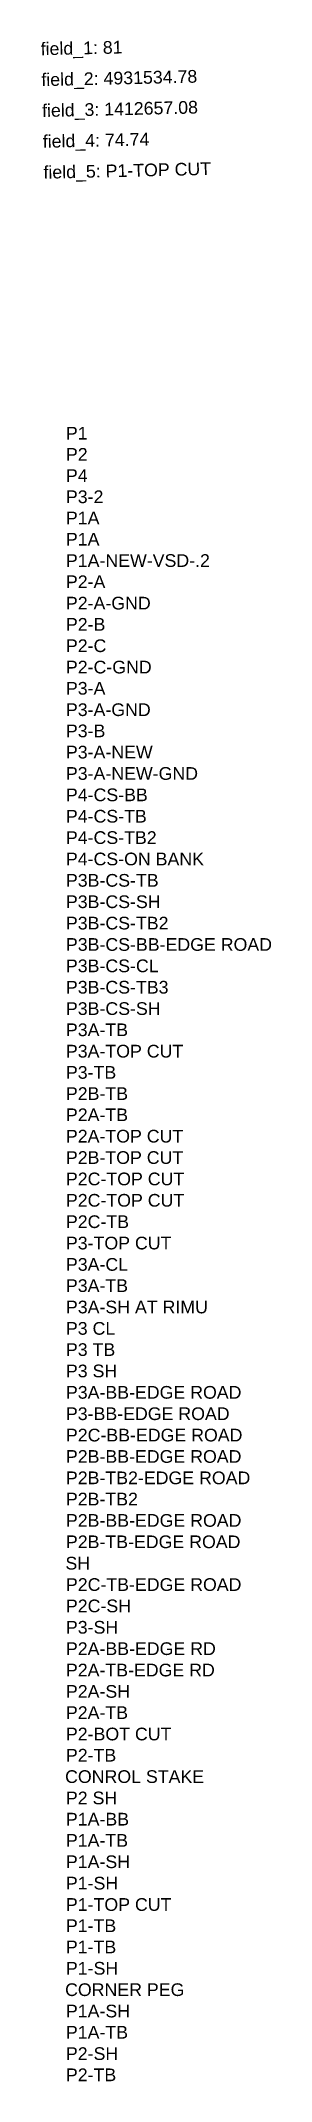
# Model space of a CAD drawing. Extents: x -47 to 153, y 0 to 169.
# Drawn here: x -46.7 to -37.7, y 22.5 to 102.9 of the extents above; entities that cross this region are included whole.
import ezdxf

# ---------------------------------------------------------------- set-up
doc = ezdxf.new("R2010")
doc.units = 0
doc.header["$MEASUREMENT"] = 0
doc.layers.get('0').update_dxf_attribs({"linetype": 'CONTINUOUS'})
doc.styles.add('MtXpl_arial_ttf_shx', font='arial.ttf.shx')
doc.styles.get("Standard").update_dxf_attribs({"font": 'arial.ttf'})

msp = doc.modelspace()

# ---------------------------------------------------------------- texts
at = {"color": 6, "linetype": 'Continuous'}
for s, p in [('field_1: 81', (-46.72007, 102.33259)), ('field_2: 4931534.78', (-46.69247, 101.11703)), ('field_3: 1412657.08', (-46.66487, 99.90148)), ('field_4: 74.74', (-46.63728, 98.68592)), ('field_5: P1-TOP CUT', (-46.60968, 97.47037))]:
    msp.add_text(s, height=0.5, rotation=1.3005819, dxfattribs=at).set_placement(p)
at = {"color": 6, "linetype": 'Continuous', "style": 'MtXpl_arial_ttf_shx'}
for s, p in [('P1', (-45.73105, 87.19777)), ('P2', (-45.73105, 86.36239)), ('P4', (-45.73105, 85.52905)), ('P3-2', (-45.73105, 84.69367)), ('P1A', (-45.73105, 83.85829)), ('P1A', (-45.73105, 83.02292)), ('P1A-NEW-VSD-.2', (-45.73105, 82.18106)), ('P2-A', (-45.73105, 81.34568)), ('P2-A-GND', (-45.73105, 80.50382)), ('P2-B', (-45.73105, 79.66844)), ('P2-C', (-45.73105, 78.82658)), ('P2-C-GND', (-45.73105, 77.98472)), ('P3-A', (-45.73105, 77.14934)), ('P3-A-GND', (-45.73105, 76.30748)), ('P3-B', (-45.73105, 75.4721)), ('P3-A-NEW', (-45.73105, 74.63672)), ('P3-A-NEW-GND', (-45.73105, 73.79486)), ('P4-CS-BB', (-45.73105, 72.953)), ('P4-CS-TB', (-45.73105, 72.11114)), ('P4-CS-TB2', (-45.73105, 71.26928)), ('P4-CS-ON BANK', (-45.73105, 70.42742)), ('P3B-CS-TB', (-45.73105, 69.58556)), ('P3B-CS-SH', (-45.73105, 68.7437)), ('P3B-CS-TB2', (-45.73105, 67.90184)), ('P3B-CS-BB-EDGE ROAD', (-45.73105, 67.05998)), ('P3B-CS-CL', (-45.73105, 66.21812)), ('P3B-CS-TB3', (-45.73105, 65.37626)), ('P3B-CS-SH', (-45.73105, 64.5344)), ('P3A-TB', (-45.73105, 63.69902)), ('P3A-TOP CUT', (-45.73105, 62.85716)), ('P3-TB', (-45.73105, 62.02178)), ('P2B-TB', (-45.73105, 61.1864)), ('P2A-TB', (-45.73105, 60.35102)), ('P2A-TOP CUT', (-45.73105, 59.50916)), ('P2B-TOP CUT', (-45.73105, 58.6673)), ('P2C-TOP CUT', (-45.73105, 57.82544)), ('P2C-TOP CUT', (-45.73105, 56.98358)), ('P2C-TB', (-45.73105, 56.14172)), ('P3-TOP CUT', (-45.73105, 55.29986)), ('P3A-CL', (-45.73105, 54.458)), ('P3A-TB', (-45.73105, 53.62262)), ('P3A-SH AT RIMU', (-45.73105, 52.78076)), ('P3 CL', (-45.73105, 51.9389)), ('P3 TB', (-45.73105, 51.10352)), ('P3 SH', (-45.73105, 50.26166)), ('P3A-BB-EDGE ROAD', (-45.73105, 49.4198)), ('P3-BB-EDGE ROAD', (-45.73105, 48.57794)), ('P2C-BB-EDGE ROAD', (-45.73105, 47.73608)), ('P2B-BB-EDGE ROAD', (-45.73105, 46.89422)), ('P2B-TB2-EDGE ROAD', (-45.73105, 46.05236)), ('P2B-TB2', (-45.73105, 45.21698)), ('P2B-BB-EDGE ROAD', (-45.73105, 44.37512)), ('P2B-TB-EDGE ROAD', (-45.73105, 43.53326)), ('SH', (-45.75015, 42.6914)), ('P2C-TB-EDGE ROAD', (-45.73105, 41.84954)), ('P2C-SH', (-45.73105, 41.00768)), ('P3-SH', (-45.73105, 40.16582)), ('P2A-BB-EDGE RD', (-45.73105, 39.32396)), ('P2A-TB-EDGE RD', (-45.73105, 38.4821)), ('P2A-SH', (-45.73105, 37.64024)), ('P2A-TB', (-45.73105, 36.80486)), ('P2-BOT CUT', (-45.73105, 35.963)), ('P2-TB', (-45.73105, 35.12762)), ('CONROL STAKE', (-45.76447, 34.28576)), ('P2 SH', (-45.73105, 33.4439)), ('P1A-BB', (-45.73105, 32.60852)), ('P1A-TB', (-45.73105, 31.77314)), ('P1A-SH', (-45.73105, 30.93128)), ('P1-SH', (-45.73105, 30.08942)), ('P1-TOP CUT', (-45.73105, 29.24756)), ('P1-TB', (-45.73105, 28.41218)), ('P1-TB', (-45.73105, 27.5768)), ('P1-SH', (-45.73105, 26.73494)), ('CORNER PEG', (-45.76447, 25.89308)), ('P1A-SH', (-45.73105, 25.05122)), ('P1A-TB', (-45.73105, 24.21584)), ('P2-SH', (-45.73105, 23.37398)), ('P2-TB', (-45.73105, 22.5386))]:
    msp.add_text(s, height=0.5, dxfattribs=at).set_placement(p)

doc.saveas('drawing.dxf')
